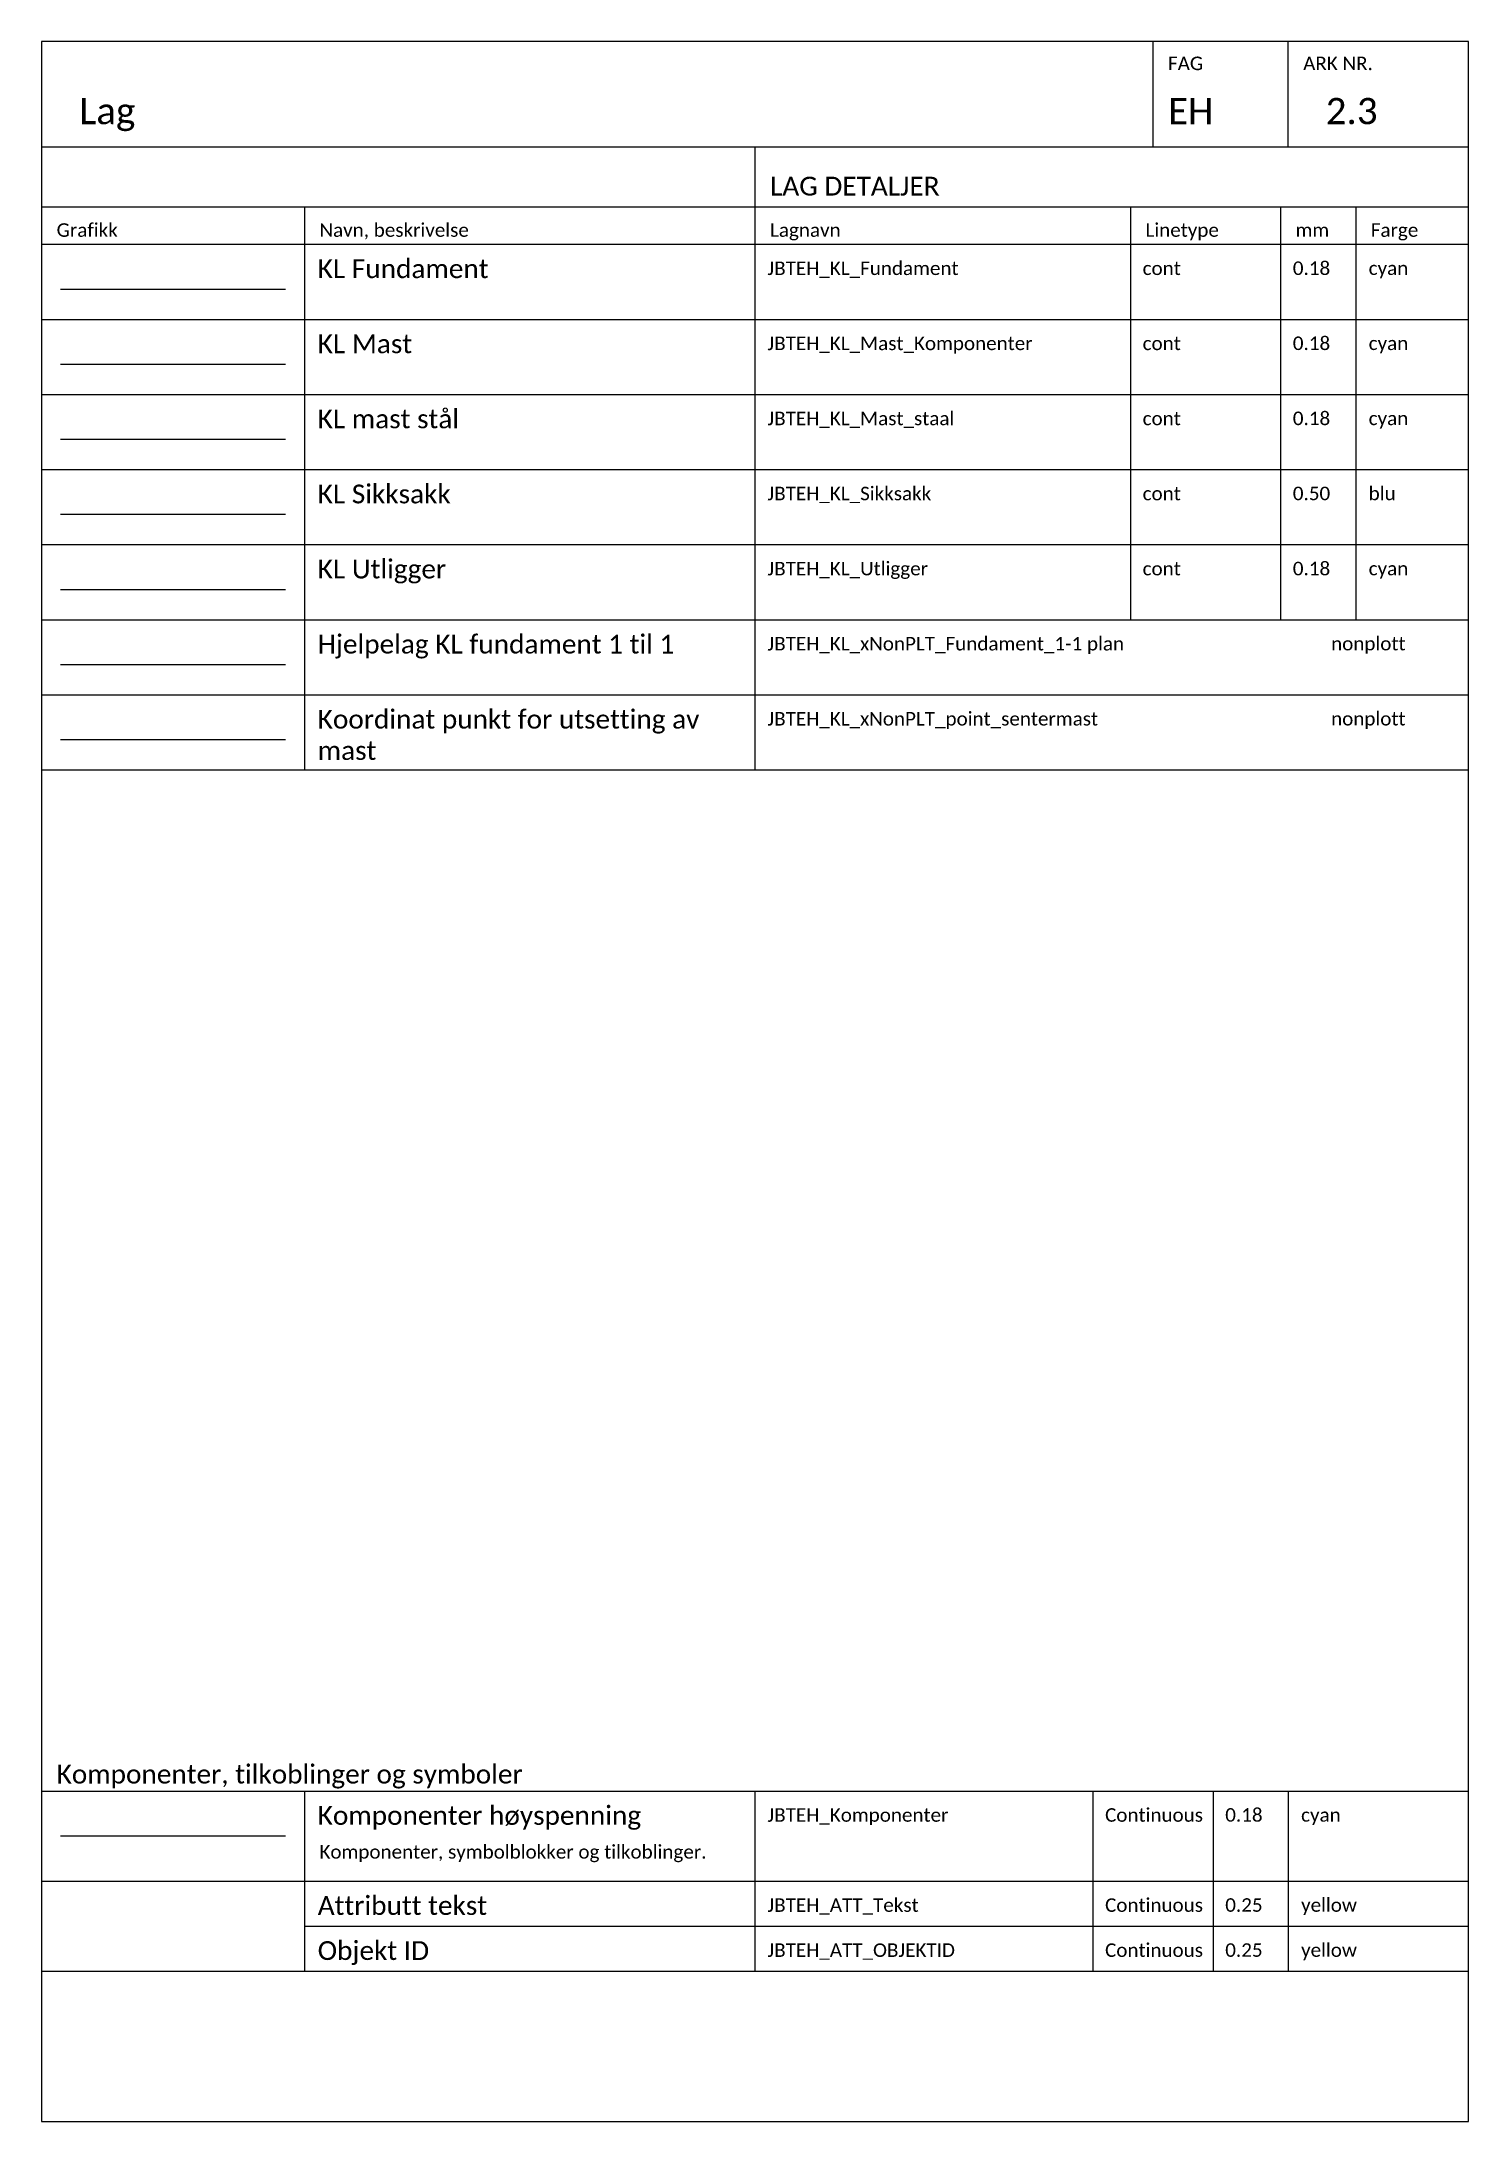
# Model space of a CAD drawing. Header units: metres. Extents: x -220 to 846, y -1228 to 277.
# Drawn here: x 420 to 610, y -307 to -30 of the extents above; entities that cross this region are included whole.
import ezdxf

# ---------------------------------------------------------------- set-up
doc = ezdxf.new("R2010")
doc.units = ezdxf.units.M
for name, color, linetype in [('JBTEH_KL_Fundamernt', 4, 'Continuous'), ('JBTEH_KL_Mast_Komponenter', 4, 'Continuous'), ('JBTEH_KL_Mast_staal', 2, 'Continuous'), ('JBTEH_KL_Sikksakk', 5, 'Continuous'), ('JBTEH_KL_Utligger', 4, 'Continuous'), ('JBTEH_Komponenter', 4, 'Continuous'), ('RAMME', 5, 'Continuous'), ('RAMME SYMBOLER', 4, 'Continuous'), ('RAMME TEKST', 7, 'Continuous')]:
    doc.layers.add(name, color=color, linetype=linetype)
doc.layers.add('JBTEH_KL_xNonPLT_Fundament_1-1 plan', color=21, linetype='Continuous', plot=False)
doc.layers.add('JBTEH_KL_xNonPLT_point_sentermast', color=11, linetype='Continuous', plot=False)
doc.styles.add('Calibri', font='calibri.ttf')

msp = doc.modelspace()

# ---------------------------------------------------------------- texts
at = {"layer": 'RAMME TEKST', "linetype": 'ByBlock', "style": 'Calibri'}
for s, height, p in [('FAG', 1.8, (570, -33.8)), ('ARK NR.', 1.8, (588, -33.8)), ('Lag', 3.5, (425, -41)), ('EH', 3.5, (570, -41)), ('2.3', 3.5, (591, -41)), ('LAG DETALJER', 2.5, (517, -50.5)), ('Grafikk', 1.8, (422, -56)), ('Navn, beskrivelse', 1.8, (457, -56)), ('Lagnavn', 1.8, (517, -56)), ('Linetype', 1.8, (567, -56)), ('mm', 1.8, (586.98, -56)), ('Farge', 1.8, (597, -56)), ('JBTEH_KL_Fundament', 1.8, (516.66, -61.09)), ('cont', 1.8, (566.62, -61.09)), ('0.18', 1.8, (586.62, -61.08)), ('cyan', 1.8, (596.72, -61.08)), ('0.18', 1.8, (586.62, -71.08)), ('JBTEH_KL_Mast_Komponenter ', 1.8, (516.66, -71.09)), ('cont', 1.8, (566.62, -71.09)), ('cyan', 1.8, (596.72, -71.08)), ('JBTEH_KL_Mast_staal ', 1.8, (516.66, -81.09)), ('cont', 1.8, (566.62, -81.09)), ('0.18', 1.8, (586.62, -81.08)), ('cyan', 1.8, (596.72, -81.08)), ('JBTEH_KL_Sikksakk ', 1.8, (516.66, -91.09)), ('cont', 1.8, (566.62, -91.09)), ('0.50', 1.8, (586.62, -91.08)), ('blu', 1.8, (596.72, -91.08)), ('JBTEH_KL_Utligger ', 1.8, (516.66, -101.09)), ('cont', 1.8, (566.62, -101.09)), ('0.18', 1.8, (586.62, -101.08)), ('cyan', 1.8, (596.72, -101.08)), ('JBTEH_KL_xNonPLT_Fundament_1-1 plan ', 1.8, (516.66, -111.09)), ('nonplott', 1.8, (591.72, -111.08)), ('JBTEH_KL_xNonPLT_point_sentermast ', 1.8, (516.66, -121.09)), ('nonplott', 1.8, (591.72, -121.08)), ('JBTEH_Komponenter', 1.8, (516.66, -267.09)), ('Continuous', 1.8, (561.62, -267.09)), ('0.18', 1.8, (577.62, -267.08)), ('cyan', 1.8, (587.72, -267.08)), ('Komponenter, symbolblokker og tilkoblinger.  ', 1.8, (457, -272)), ('JBTEH_ATT_Tekst', 1.8, (516.66, -279.09)), ('Continuous', 1.8, (561.62, -279.09)), ('0.25', 1.8, (577.62, -279.08)), ('yellow', 1.8, (587.72, -279.08)), ('JBTEH_ATT_OBJEKTID', 1.8, (516.66, -285.09)), ('Continuous', 1.8, (561.62, -285.09)), ('0.25', 1.8, (577.62, -285.08)), ('yellow', 1.8, (587.72, -285.08))]:
    msp.add_text(s, height=height, dxfattribs=at).set_placement(p)
at = {"layer": 'RAMME TEKST', "style": 'Calibri'}
for s, p in [('KL Fundament', (456.77, -61.5)), ('KL Mast', (456.77, -71.5)), ('KL mast stål', (456.77, -81.5)), ('KL Sikksakk', (456.77, -91.5)), ('KL Utligger', (456.77, -101.5)), ('Hjelpelag KL fundament 1 til 1', (456.77, -111.5)), ('Komponenter, tilkoblinger og symboler', (422, -262)), ('Komponenter høyspenning', (456.77, -267.5)), ('Attributt tekst', (456.77, -279.5)), ('Objekt ID', (456.77, -285.5))]:
    msp.add_text(s, height=2.5, dxfattribs=at).set_placement(p)
at = {"layer": 'RAMME TEKST', "insert": (456.77, -119), "char_height": 2.5, "width": 55.1538, "attachment_point": 1, "style": 'Calibri'}
msp.add_mtext('Koordinat punkt for utsetting av mast', dxfattribs=at)

# ---------------------------------------------------------------- linework, layer by layer
at = {"layer": 'JBTEH_KL_Fundamernt'}
msp.add_line((452.5, -63), (422.5, -63), dxfattribs=at)
at = {"layer": 'JBTEH_KL_Mast_Komponenter'}
msp.add_line((452.5, -73), (422.5, -73), dxfattribs=at)
at = {"layer": 'JBTEH_KL_Mast_staal'}
msp.add_line((452.5, -83), (422.5, -83), dxfattribs=at)
at = {"layer": 'JBTEH_KL_Sikksakk'}
msp.add_line((452.5, -93), (422.5, -93), dxfattribs=at)
at = {"layer": 'JBTEH_KL_Utligger'}
msp.add_line((452.5, -103), (422.5, -103), dxfattribs=at)
at = {"layer": 'JBTEH_KL_xNonPLT_Fundament_1-1 plan'}
msp.add_line((452.5, -113), (422.5, -113), dxfattribs=at)
at = {"layer": 'JBTEH_KL_xNonPLT_point_sentermast'}
msp.add_line((452.5, -123), (422.5, -123), dxfattribs=at)
at = {"layer": 'JBTEH_Komponenter'}
msp.add_line((452.5, -269), (422.5, -269), dxfattribs=at)
at = {"layer": 'RAMME'}
msp.add_lwpolyline([(610, -30), (420, -30), (420, -307), (610, -307)], close=True, dxfattribs=at)
msp.add_lwpolyline([(420, -44), (610, -44)], dxfattribs=at)
at = {"layer": 'RAMME SYMBOLER'}
for p, q in [((568, -44), (568, -30)), ((586, -44), (586, -30)), ((515, -44), (515, -127)), ((420, -52), (610, -52)), ((455, -52), (455, -127)), ((565, -52), (565, -107)), ((585, -52), (585, -107)), ((595, -52), (595, -107)), ((420, -57), (610, -57)), ((420, -67), (610, -67)), ((420, -77), (610, -77)), ((420, -87), (610, -87)), ((420, -97), (610, -97)), ((420, -107), (610, -107)), ((420, -117), (610, -117)), ((420, -127), (610, -127)), ((420, -263), (610, -263)), ((455, -263), (455, -287)), ((515, -263), (515, -287)), ((560, -263), (560, -287)), ((576, -263), (576, -287)), ((586, -263), (586, -287)), ((420, -275), (610, -275)), ((455, -281), (610, -281)), ((420, -287), (610, -287))]:
    msp.add_line(p, q, dxfattribs=at)

msp.set_redraw_order([(e.dxf.handle, doc.entitydb.next_handle()) for e in msp.query("TEXT MTEXT ATTDEF DIMENSION ARC_DIMENSION")])  # texts and dimensions are drawn at this point

doc.saveas('drawing.dxf')
